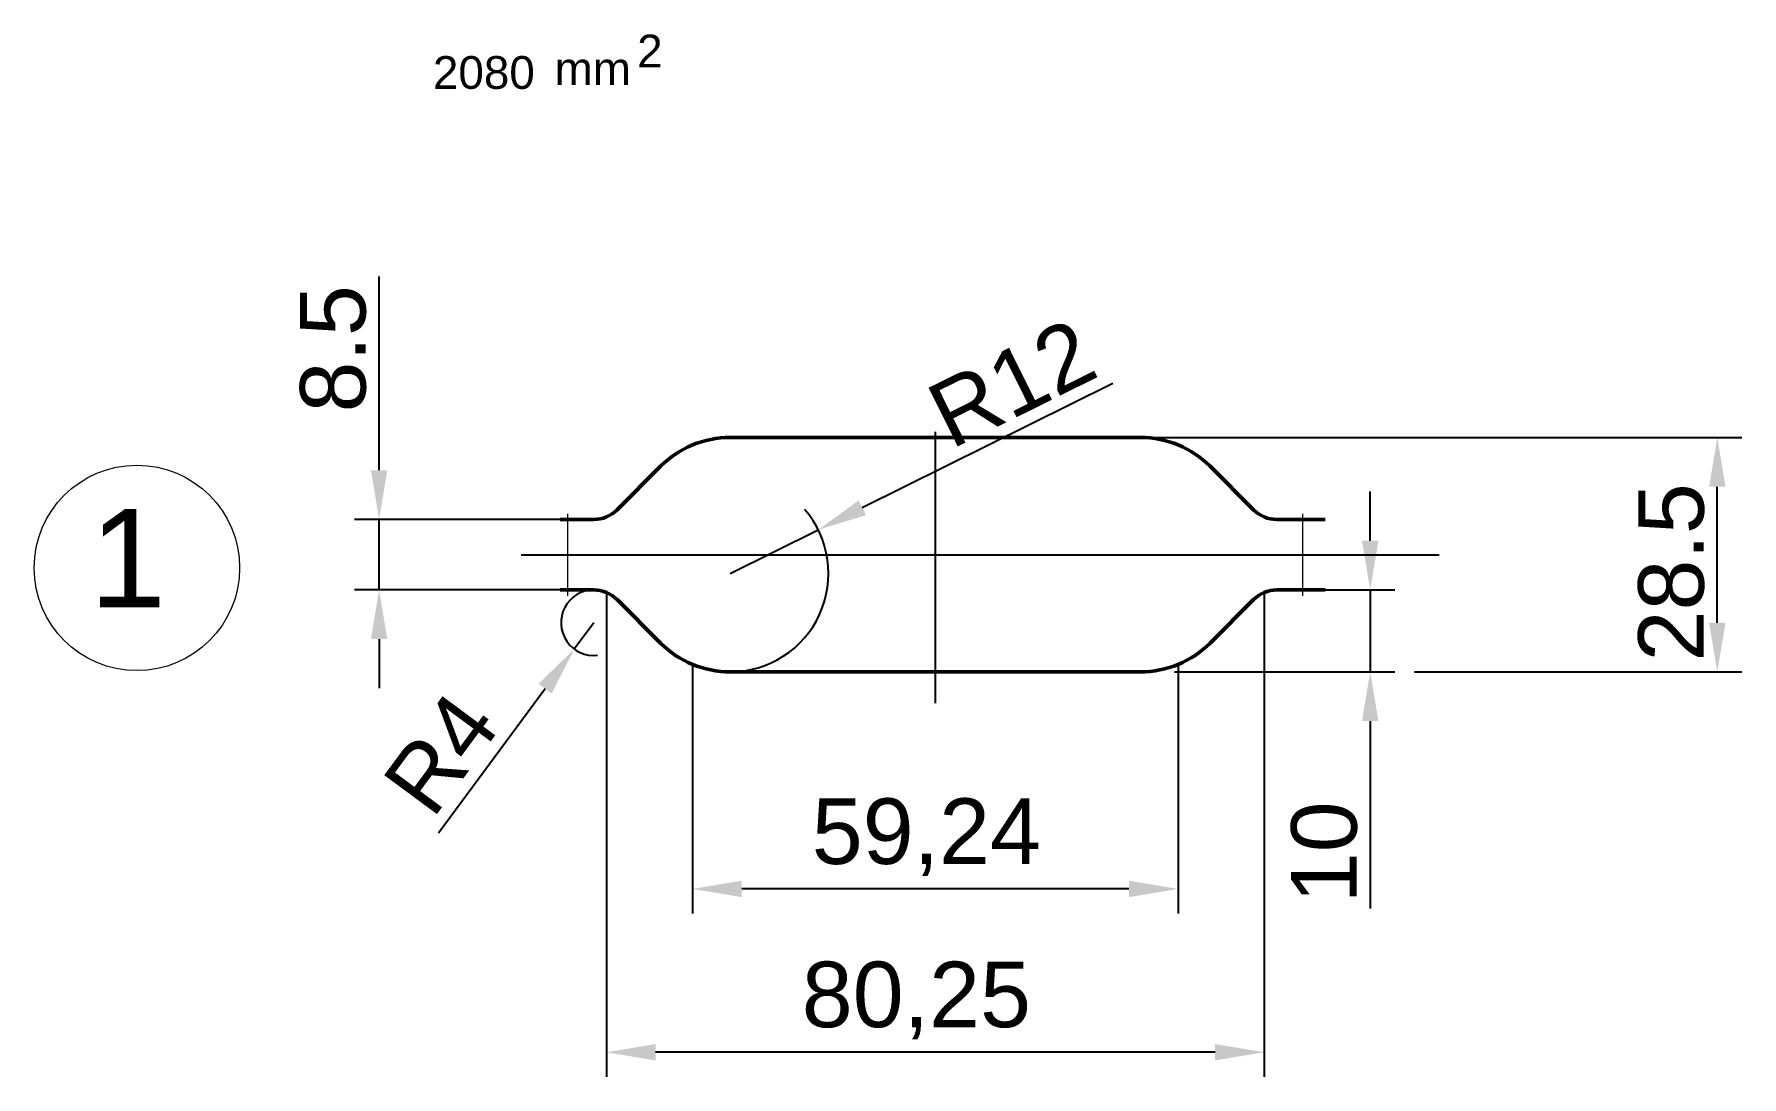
# Model space of a CAD drawing. Header units: millimetres. Extents: x 1526 to 31626, y -4643 to 9189.
# Drawn here: x 3552.1 to 3760.4, y 7835.7 to 7963 of the extents above; entities that cross this region are included whole.
import ezdxf

# ---------------------------------------------------------------- set-up
doc = ezdxf.new("R2010")
doc.units = ezdxf.units.MM
for name, color, linetype, lineweight in [('контурная', 7, 'Continuous', 50), ('тонкая', 7, 'Continuous', 20), ('тонкий', 7, 'Continuous', 20)]:
    doc.layers.add(name, color=color, linetype=linetype, lineweight=lineweight)
doc.layers.add('осевая', color=4, linetype='Continuous')
doc.styles.add('s1v4', font='arial.ttf', dxfattribs={"height": 4})
doc.styles.get("Standard").update_dxf_attribs({"font": 'arial.ttf'})
doc.dimstyles.new('s2v4', dxfattribs={"dimtxt": 8, "dimasz": 6, "dimexe": 3, "dimexo": 0, "dimgap": 1.5, "dimtad": 1, "dimtxsty": 'Standard', "dimcen": 2.5, "dimadec": 0, "dimazin": 0, "dimtfac": 1, "dimtmove": 0, "dimatfit": 3, "dimfxl": 1, "dimarcsym": 0})

msp = doc.modelspace()

# ---------------------------------------------------------------- texts
at = {"layer": 'тонкая', "style": 's1v4'}
for s, p in [('2', (3625.66983, 7958.89504)), ('2080', (3600.75309, 7956.27705)), ('mm', (3615.59986, 7956.7505))]:
    msp.add_text(s, height=4, dxfattribs=at).set_placement(p)
at = {"layer": 'тонкий', "style": 's1v4'}
msp.add_text('1', height=12, dxfattribs=at).set_placement((3558.87962, 7893.03457))

# ---------------------------------------------------------------- blocks, each defined once
blk = doc.blocks.new('*D236')
at = {"layer": 'Defpoints', "color": 0, "transparency": 16777216}
for p in [(3621.91, 7894.84), (3702.17, 7894.84), (3621.91, 7838.73)]:
    blk.add_point(p, dxfattribs=at)
at = {"layer": 'тонкий', "color": 0, "lineweight": -2, "transparency": 16777216}
for p, q in [((3621.91, 7894.84), (3621.91, 7835.73)), ((3702.17, 7894.84), (3702.17, 7835.73)), ((3696.17, 7838.73), (3627.91, 7838.73))]:
    blk.add_line(p, q, dxfattribs=at)
at = {"layer": 'тонкий', "color": 0, "transparency": 16777216}
for points in [[(3627.91, 7839.73), (3627.91, 7837.73), (3621.91, 7838.73)], [(3696.17, 7839.73), (3696.17, 7837.73), (3702.17, 7838.73)]]:
    blk.add_solid(points, dxfattribs=at)
at = {"layer": 'тонкий', "color": 0, "transparency": 16777216, "insert": (3659.73, 7845.04), "char_height": 8, "attachment_point": 5}
blk.add_mtext('80,25', dxfattribs=at)
blk = doc.blocks.new('*D222')
at = {"layer": 'Defpoints', "color": 0, "transparency": 16777216}
for p in [(3632.42, 7886.05), (3691.66, 7886.05), (3632.42, 7858.66)]:
    blk.add_point(p, dxfattribs=at)
at = {"layer": 'тонкий', "color": 0, "lineweight": -2, "transparency": 16777216}
for p, q in [((3632.42, 7886.05), (3632.42, 7855.66)), ((3691.66, 7886.05), (3691.66, 7855.66)), ((3685.66, 7858.66), (3638.42, 7858.66))]:
    blk.add_line(p, q, dxfattribs=at)
at = {"layer": 'тонкий', "color": 0, "transparency": 16777216}
for points in [[(3638.42, 7859.66), (3638.42, 7857.66), (3632.42, 7858.66)], [(3685.66, 7859.66), (3685.66, 7857.66), (3691.66, 7858.66)]]:
    blk.add_solid(points, dxfattribs=at)
at = {"layer": 'тонкий', "color": 0, "transparency": 16777216, "insert": (3660.95, 7864.96), "char_height": 8, "attachment_point": 5}
blk.add_mtext('59,24', dxfattribs=at)
blk = doc.blocks.new('*D343')
at = {"layer": 'Defpoints', "color": 0, "transparency": 16777216}
for p in [(3709.61, 7895.14), (3715.09, 7895.14), (3691.21, 7885.14)]:
    blk.add_point(p, dxfattribs=at)
at = {"layer": 'тонкий', "color": 0, "lineweight": -2, "transparency": 16777216}
for p, q in [((3715.09, 7901.14), (3715.09, 7907.14)), ((3709.61, 7895.14), (3718.09, 7895.14)), ((3715.09, 7895.14), (3715.09, 7885.14)), ((3691.21, 7885.14), (3718.09, 7885.14)), ((3715.09, 7879.14), (3715.09, 7856.29))]:
    blk.add_line(p, q, dxfattribs=at)
at = {"layer": 'тонкий', "color": 0, "transparency": 16777216}
for points in [[(3714.09, 7901.14), (3716.09, 7901.14), (3715.09, 7895.14)], [(3714.09, 7879.14), (3716.09, 7879.14), (3715.09, 7885.14)]]:
    blk.add_solid(points, dxfattribs=at)
at = {"layer": 'тонкий', "color": 0, "transparency": 16777216, "insert": (3709.5, 7863.13), "char_height": 8, "attachment_point": 5, "rotation": 90}
blk.add_mtext('10', dxfattribs=at)
blk = doc.blocks.new('*D223')
at = {"layer": 'Defpoints', "color": 0, "transparency": 16777216}
for p in [(3687.07, 7913.74), (3757.43, 7913.74), (3720.51, 7885.14)]:
    blk.add_point(p, dxfattribs=at)
at = {"layer": 'тонкий', "color": 0, "lineweight": -2, "transparency": 16777216}
for p, q in [((3687.07, 7913.74), (3760.43, 7913.74)), ((3757.43, 7891.14), (3757.43, 7907.74)), ((3720.51, 7885.14), (3760.43, 7885.14))]:
    blk.add_line(p, q, dxfattribs=at)
at = {"layer": 'тонкий', "color": 0, "transparency": 16777216}
for points in [[(3756.43, 7907.74), (3758.43, 7907.74), (3757.43, 7913.74)], [(3756.43, 7891.14), (3758.43, 7891.14), (3757.43, 7885.14)]]:
    blk.add_solid(points, dxfattribs=at)
at = {"layer": 'тонкий', "color": 0, "transparency": 16777216, "insert": (3751.84, 7897.29), "char_height": 8, "attachment_point": 5, "rotation": 90}
blk.add_mtext('28.5', dxfattribs=at)
blk = doc.blocks.new('*D344')
at = {"layer": 'Defpoints', "color": 0, "transparency": 16777216}
for p in [(3647.76, 7902.48), (3637.01, 7897.14)]:
    blk.add_point(p, dxfattribs=at)
at = {"layer": 'тонкий', "color": 0, "lineweight": -2, "transparency": 16777216}
for p, q in [((3683.68, 7920.34), (3653.13, 7905.15)), ((3637.01, 7897.14), (3647.76, 7902.48))]:
    blk.add_line(p, q, dxfattribs=at)
blk.add_arc((3637.01, 7897.14), 12, 270, 40.7554, dxfattribs=at)
at = {"layer": 'тонкий', "color": 0, "transparency": 16777216}
blk.add_solid([(3652.68, 7906.05), (3653.57, 7904.26), (3647.76, 7902.48)], dxfattribs=at)
at = {"layer": 'тонкий', "color": 0, "transparency": 16777216, "insert": (3671.36, 7920.38), "char_height": 8, "attachment_point": 5, "rotation": 26.4314}
blk.add_mtext('R12', dxfattribs=at)
blk = doc.blocks.new('*D345')
at = {"layer": 'Defpoints', "color": 0, "transparency": 16777216}
for p in [(3620.38, 7891.14), (3618, 7887.92)]:
    blk.add_point(p, dxfattribs=at)
at = {"layer": 'тонкий', "color": 0, "lineweight": -2, "transparency": 16777216}
for p, q in [((3620.38, 7891.14), (3618, 7887.92)), ((3601.43, 7865.52), (3614.44, 7883.1))]:
    blk.add_line(p, q, dxfattribs=at)
blk.add_arc((3620.38, 7891.14), 4, 90, 276.4894, dxfattribs=at)
at = {"layer": 'тонкий', "color": 0, "transparency": 16777216}
blk.add_solid([(3613.63, 7883.69), (3615.24, 7882.51), (3618, 7887.92)], dxfattribs=at)
at = {"layer": 'тонкий', "color": 0, "transparency": 16777216, "insert": (3601.73, 7875.17), "char_height": 8, "attachment_point": 5, "rotation": 53.5176}
blk.add_mtext('R4', dxfattribs=at)
blk = doc.blocks.new('*D318')
at = {"layer": 'Defpoints', "color": 0, "transparency": 16777216}
for p in [(3594.19, 7903.74), (3617.21, 7903.74), (3616.27, 7895.14)]:
    blk.add_point(p, dxfattribs=at)
at = {"layer": 'тонкий', "color": 0, "lineweight": -2, "transparency": 16777216}
for p, q in [((3594.19, 7909.74), (3594.19, 7933.38)), ((3617.21, 7903.74), (3591.19, 7903.74)), ((3594.19, 7895.14), (3594.19, 7903.74)), ((3616.27, 7895.14), (3591.19, 7895.14)), ((3594.19, 7889.14), (3594.19, 7883.14))]:
    blk.add_line(p, q, dxfattribs=at)
at = {"layer": 'тонкий', "color": 0, "transparency": 16777216}
for points in [[(3593.19, 7909.74), (3595.19, 7909.74), (3594.19, 7903.74)], [(3593.19, 7889.14), (3595.19, 7889.14), (3594.19, 7895.14)]]:
    blk.add_solid(points, dxfattribs=at)
at = {"layer": 'тонкий', "color": 0, "transparency": 16777216, "insert": (3588.6, 7924.56), "char_height": 8, "attachment_point": 5, "rotation": 90}
blk.add_mtext('8.5', dxfattribs=at)

# ---------------------------------------------------------------- dimensions: what is measured, and where the dimension line sits
at = {"layer": 'тонкий'}
dim = msp.add_linear_dim(base=(3594.18585, 7903.74008), p1=(3616.26983, 7895.14008), p2=(3617.21116, 7903.74008), angle=90, text='8.5', dimstyle='s2v4', dxfattribs=at)
dim.commit()
dim.dimension.update_dxf_attribs({"geometry": '*D318', "text_midpoint": (3588.60127, 7924.55795)})
dim = msp.add_radius_dim(center=(3637.01015, 7897.14008), mpoint=(3647.75577, 7902.48159), dimstyle='s2v4', dxfattribs=at)
dim.commit()
dim.dimension.update_dxf_attribs({"geometry": '*D344', "text_midpoint": (3673.81637, 7915.436), "dimtype": 164})
dim = msp.add_linear_dim(base=(3757.42562, 7913.74008), p1=(3720.50851, 7885.14008), p2=(3687.06903, 7913.74008), angle=90, text='28.5', dimstyle='s2v4', dxfattribs=at)
dim.commit()
dim.dimension.update_dxf_attribs({"geometry": '*D223', "text_midpoint": (3757.42562, 7897.2916), "dimtype": 160})
dim = msp.add_linear_dim(base=(3715.08899, 7895.14008), p1=(3691.21116, 7885.14008), p2=(3709.60606, 7895.14008), angle=90, dimstyle='s2v4', dxfattribs=at)
dim.commit()
dim.dimension.update_dxf_attribs({"geometry": '*D343', "text_midpoint": (3715.08899, 7863.13009), "dimtype": 160})
dim = msp.add_radius_dim(center=(3620.38274, 7891.14008), mpoint=(3618.00443, 7887.92392), dimstyle='s2v4', dxfattribs=at)
dim.commit()
dim.dimension.update_dxf_attribs({"geometry": '*D345', "text_midpoint": (3601.73003, 7875.16651)})
for base, p1, p2, picture, middle in [((3621.91347, 7838.72885), (3702.16571, 7894.8356), (3621.91347, 7894.8356), '*D236', (3659.72609, 7838.72885)), ((3632.41795, 7858.65644), (3691.66123, 7886.05352), (3632.41795, 7886.05352), '*D222', (3660.94726, 7858.65644))]:
    dim = msp.add_linear_dim(base=base, p1=p1, p2=p2, dimstyle='s2v4', dxfattribs=at)
    dim.commit()
    dim.dimension.update_dxf_attribs({"geometry": picture, "text_midpoint": middle, "dimtype": 160})

# ---------------------------------------------------------------- linework, layer by layer
at = {"layer": 'контурная'}
for p, q in [((3637.01015, 7913.74008), (3687.06903, 7913.74008)), ((3628.52487, 7910.22536), (3623.21116, 7904.91165)), ((3695.55431, 7910.22536), (3700.86802, 7904.91165)), ((3620.38274, 7903.74008), (3616.26983, 7903.74008)), ((3703.69644, 7903.74008), (3709.60606, 7903.74008)), ((3620.38274, 7895.14008), (3616.26983, 7895.14008)), ((3628.52487, 7888.6548), (3623.21116, 7893.9685)), ((3695.55431, 7888.6548), (3700.86802, 7893.9685)), ((3703.69644, 7895.14008), (3709.60606, 7895.14008)), ((3637.01015, 7885.14008), (3687.06903, 7885.14008))]:
    msp.add_line(p, q, dxfattribs=at)
for centre, radius, start, end in [((3637.01015, 7901.74008), 12, 90, 135), ((3687.06903, 7901.74008), 12, 45, 90), ((3620.38274, 7907.74008), 4, 270, 315), ((3703.69644, 7907.74008), 4, 225, 270), ((3620.38274, 7891.14008), 4, 45, 90), ((3703.69644, 7891.14008), 4, 90, 135), ((3637.01015, 7897.14008), 12, 225, 270), ((3687.06903, 7897.14008), 12, 270, 315)]:
    msp.add_arc(centre, radius, start, end, dxfattribs=at)
at = {"layer": 'осевая'}
for p, q in [((3662.03959, 7914.44008), (3662.03959, 7881.33324)), ((3611.52642, 7899.44008), (3723.49447, 7899.44008))]:
    msp.add_line(p, q, dxfattribs=at)
at = {"layer": 'тонкая'}
for p, q in [((3617.21116, 7894.44008), (3617.21116, 7904.44008)), ((3706.86802, 7894.44008), (3706.86802, 7904.44008))]:
    msp.add_line(p, q, dxfattribs=at)
msp.add_circle((3564.64119, 7897.82683), 12.53226, dxfattribs=at)

msp.set_redraw_order([(e.dxf.handle, doc.entitydb.next_handle()) for e in msp.query("TEXT MTEXT ATTDEF DIMENSION ARC_DIMENSION")])  # texts and dimensions are drawn at this point

doc.saveas('drawing.dxf')
